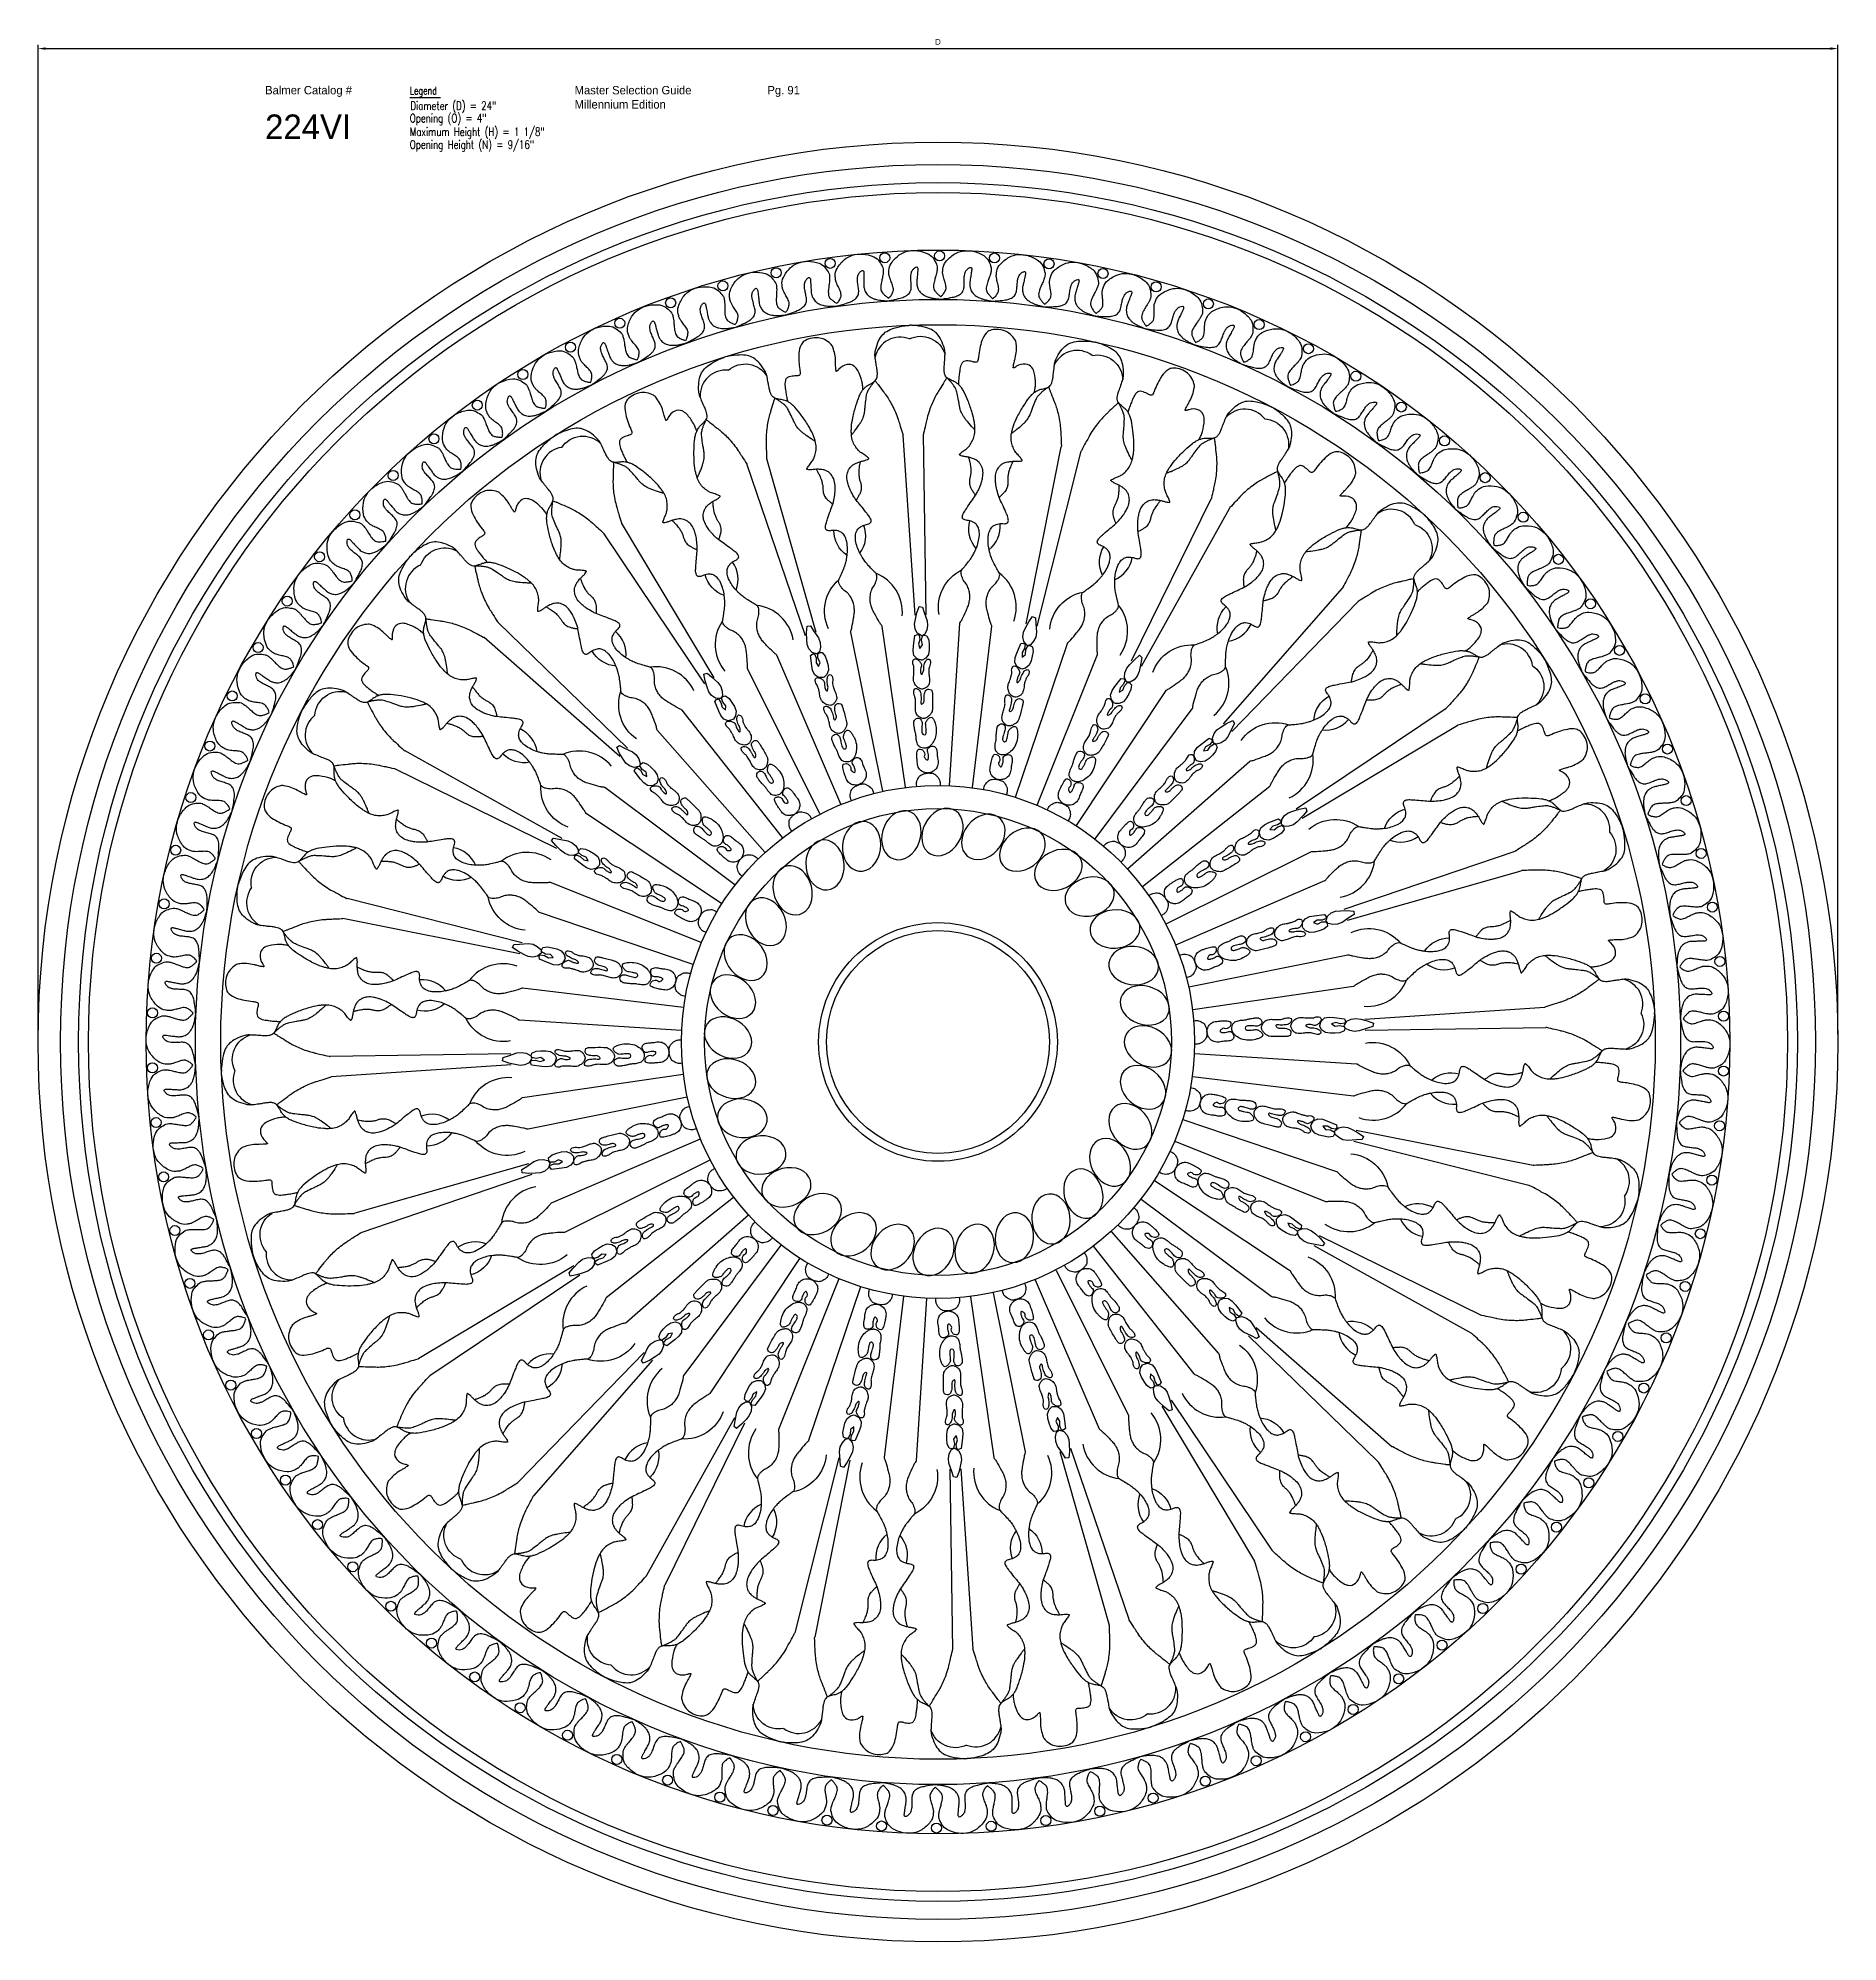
# Model space of a CAD drawing. Header units: millimetres. Extents: x 96 to 279, y 61 to 183.
# Drawn here: x 219.89 to 249.15, y 152.05 to 183 of the extents above; entities that cross this region are included whole.
import ezdxf

# ---------------------------------------------------------------- set-up
doc = ezdxf.new("R2010")
doc.units = ezdxf.units.MM
doc.layers.add('DIMENSIONS', color=4, linetype='Continuous')
doc.layers.add('PART', color=7, linetype='Continuous')
doc.styles.add('GENERLNARROW', font='ROMANS.shx', dxfattribs={"width": 0.75, "height": 0.068359})
doc.styles.add('ROMANS', font='TXT')
doc.styles.get("Standard").update_dxf_attribs({"font": 'arial.ttf'})
doc.dimstyles.new('BALMER1', dxfattribs={"dimscale": 0, "dimtxt": 0.09375, "dimasz": 0.125, "dimexe": 0.0625, "dimexo": 0.125, "dimgap": 0.0625, "dimtad": 1, "dimdec": 4, "dimlfac": -1, "dimzin": 3, "dimdsep": 46, "dimlunit": 4, "dimtxsty": 'Standard', "dimcen": 0.0625, "dimdle": 0.0625, "dimclrd": 256, "dimclre": 256, "dimclrt": 256, "dimadec": 0, "dimazin": 0, "dimtfac": 0.75, "dimtdec": 4, "dimtix": 1, "dimtmove": 2, "dimatfit": 3, "dimfxl": 1, "dimtolj": 1, "dimtzin": 3, "dimarcsym": 0})

msp = doc.modelspace()

# ---------------------------------------------------------------- blocks, each defined once
blk = doc.blocks.new('BALMERLEGEND')
at = {"layer": 'DIMENSIONS', "color": 7}
blk.add_line((2.375, 1.034), (2.876, 1.034), dxfattribs=at)
at = {"layer": 'DIMENSIONS', "color": 7, "style": 'ROMANS'}
for s, p in [('Balmer Catalog #', (0.023, 1.086)), ('Master Selection Guide', (5.055, 1.086)), ('Millennium Edition', (5.055, 0.855))]:
    blk.add_text(s, height=0.1367, dxfattribs=at).set_placement(p)
at = {"layer": 'DIMENSIONS', "color": 7, "style": 'GENERLNARROW', "width": 0.75}
blk.add_text('Legend', height=0.125, dxfattribs=at).set_placement((2.375, 1.085))
for tag, p in [('DIMENSION1', (2.386, 0.833)), ('DIMENSION2', (2.375, 0.63)), ('DIMENSION3', (2.375, 0.41)), ('EXTRA', (2.375, 0.202)), ('EXTRA', (2.375, -0.006))]:
    blk.add_attdef(tag, p, '', height=0.137, dxfattribs=at)
at = {"layer": 'DIMENSIONS', "color": 7, "style": 'ROMANS'}
for tag, p, height in [('PAGE#', (8.19, 1.086), 0.137), ('CATALOG#', (0.023, 0.359), 0.4)]:
    blk.add_attdef(tag, p, '', height=height, dxfattribs=at)
blk = doc.blocks.new('*D152')
at = {"layer": 'Defpoints', "color": 0, "transparency": 16777216}
for p in [(249.153, 182.832), (219.89, 166.681), (249.153, 166.681)]:
    blk.add_point(p, dxfattribs=at)
at = {"layer": 'DIMENSIONS', "lineweight": -2, "transparency": 16777216}
for p, q in [((219.89, 166.806), (219.89, 182.895)), ((220.015, 182.832), (249.028, 182.832)), ((249.153, 166.806), (249.153, 182.895))]:
    blk.add_line(p, q, dxfattribs=at)
at = {"layer": 'DIMENSIONS', "transparency": 16777216}
for points in [[(220.015, 182.853), (220.015, 182.812), (219.89, 182.832)], [(249.028, 182.853), (249.028, 182.812), (249.153, 182.832)]]:
    blk.add_solid(points, dxfattribs=at)
at = {"layer": 'DIMENSIONS', "transparency": 16777216, "insert": (234.521, 182.942), "char_height": 0.0938, "attachment_point": 5}
blk.add_mtext('\\A1;D', dxfattribs=at)
blk = doc.blocks.new('BALMERREPEAT243VIA')
at = {"layer": 'PART'}
for points in [[(-11.929, 2.15, 0.042961), (-11.953, 2.188, 0.05692), (-11.976, 2.212, 0.028425), (-12.022, 2.248, 0.085914), (-12.039, 2.255, 0.048136), (-12.075, 2.261, 0.041697), (-12.117, 2.26, 0.011808), (-12.157, 2.255, -0.0124), (-12.194, 2.25, -0.011269), (-12.236, 2.246, -0.009043), (-12.288, 2.244, -0.061789), (-12.302, 2.245, -0.013702), (-12.364, 2.261, -0.139447), (-12.467, 2.325, -0.088085), (-12.568, 2.485, -0.102219), (-12.595, 2.628, -0.089871), (-12.562, 2.79, -0.089071), (-12.462, 2.953, -0.141257), (-12.358, 3.017, -0.047305), (-12.252, 3.037, -0.11059), (-12.206, 3.031, -0.00979), (-12.151, 3.009, -0.030078), (-12.134, 3.001, -0.001646), (-12.095, 2.979, 0.002199), (-12.066, 2.962, 0.001447), (-12.034, 2.945, 0.001249), (-11.997, 2.925, 0.0342), (-11.978, 2.916, 0.018148), (-11.939, 2.902, 0.076668), (-11.898, 2.897, 0.087025), (-11.862, 2.904, 0.037008), (-11.841, 2.914, 0.015841), (-11.794, 2.942, 0.023995), (-11.775, 2.955, 0.016656), (-11.75, 2.976)], [(-11.889, 2.126, 0.00619), (-11.884, 2.179, 0.013212), (-11.883, 2.204, 0.006583), (-11.883, 2.331, 0.018727), (-11.885, 2.376, 0.038521), (-11.891, 2.409, 0.028779), (-11.904, 2.451, 0.062616), (-11.923, 2.489, 0.075982), (-11.948, 2.515, 0.053036), (-11.984, 2.537, 0.062586), (-12.017, 2.549, 0.000956), (-12.058, 2.557, 0.001104), (-12.094, 2.564, 0.001569), (-12.132, 2.571, -0.001569), (-12.171, 2.578, -0.044072), (-12.198, 2.586, -0.02448), (-12.243, 2.606, -0.085041), (-12.269, 2.625, -0.05869), (-12.297, 2.662, -0.106776), (-12.311, 2.706, -0.342525), (-12.303, 2.72, -0.075955), (-12.287, 2.723, -0.088782), (-12.272, 2.721, -0.00321), (-12.248, 2.714, -0.001574), (-12.198, 2.697, -0.004797), (-12.122, 2.671, 0.006428), (-12.065, 2.652, 0.062023), (-12.027, 2.645, 0.044413), (-11.972, 2.646, 0.048746), (-11.933, 2.654, 0.051053), (-11.898, 2.669, 0.036135), (-11.862, 2.693, 0.043589), (-11.836, 2.717, 0.021703), (-11.807, 2.752, 0.031448), (-11.789, 2.778, 0.011367), (-11.765, 2.822, 0.020184), (-11.752, 2.848, 0.003208), (-11.744, 2.868, 0.001246), (-11.723, 2.92, 0.005528), (-11.72, 2.928, 0.001985), (-11.711, 2.95)]]:
    blk.add_lwpolyline(points, format="xyb", dxfattribs=at)
blk.add_circle((-12.581, 2.245), 0.0815, dxfattribs=at)
blk = doc.blocks.new('BALMERREPEAT243VIB')
at = {"layer": 'PART'}
for p, q in [((-6.799, 1.435), (-9.678, 2.005)), ((-4.138, 0.563), (-6.758, 0.873))]:
    blk.add_line(p, q, dxfattribs=at)
for points in [[(-6.758, 0.873, 0.149896), (-6.776, 0.87, -0.044999), (-6.833, 0.848, -0.007403), (-6.977, 0.81, -0.013188), (-7.06, 0.791, -0.047127), (-7.132, 0.784, -0.041293), (-7.215, 0.79, -0.055947), (-7.284, 0.81, -0.047701), (-7.359, 0.848, -0.071959), (-7.428, 0.908, 0.076815), (-7.493, 0.964, 0.021659), (-7.533, 0.987, 0.039458), (-7.557, 0.997, 0.073221), (-7.597, 1.003, 0.122724), (-7.621, 0.998, 0.017109), (-7.654, 0.979, -0.01161), (-7.703, 0.952, -0.001658), (-7.795, 0.903, -0.006623), (-7.818, 0.891, -0.026163), (-7.856, 0.875, -0.013921), (-7.931, 0.849, -0.012952), (-7.954, 0.843, -0.005585), (-8.007, 0.83, -0.041698), (-8.111, 0.815, -0.039238), (-8.224, 0.817, -0.033241), (-8.257, 0.823, -0.024683), (-8.3, 0.835, -0.090943), (-8.368, 0.874, -0.115287), (-8.405, 0.923, -0.041353), (-8.42, 0.965, -0.038992), (-8.428, 1.011, -0.055453), (-8.428, 1.056, 0.071097), (-8.428, 1.092, 0.06527), (-8.436, 1.12, 0.109491), (-8.447, 1.134, 0.092541), (-8.459, 1.141, 0.08118), (-8.476, 1.144, 0.0552), (-8.512, 1.141, 0.047261), (-8.552, 1.129, 0.002171), (-8.584, 1.115, 0.001733), (-8.624, 1.098, 0.009082), (-8.747, 1.043, -0.010472), (-8.855, 0.995, -0.031411), (-8.918, 0.973, -0.017767), (-9.032, 0.945, -0.028173), (-9.08, 0.938, -0.017622), (-9.156, 0.934, -0.070429), (-9.261, 0.947, -0.090495), (-9.335, 0.982, -0.036644), (-9.37, 1.012, -0.053403), (-9.391, 1.036, -0.033093), (-9.414, 1.077, -0.048479), (-9.425, 1.106, -0.028367), (-9.434, 1.15, -0.019986), (-9.441, 1.214, -0.031311), (-9.441, 1.269, 0.03119), (-9.442, 1.323, 0.044197), (-9.448, 1.362, 0.214933), (-9.453, 1.368, 0.268163), (-9.462, 1.368, 0.033722), (-9.514, 1.329, 0.02078), (-9.544, 1.302, -0.022394), (-9.572, 1.276, -0.055071), (-9.629, 1.238, -0.043968), (-9.71, 1.205, -0.062081), (-9.8, 1.189, -0.058869), (-9.896, 1.195, -0.019259), (-9.958, 1.209, -0.019708), (-10.017, 1.227, -0.031619), (-10.162, 1.289, -0.024855), (-10.337, 1.388, -0.018036), (-10.475, 1.482, -0.044857), (-10.525, 1.527, -0.012474), (-10.545, 1.549, -0.017973), (-10.559, 1.566, -0.036571), (-10.589, 1.614, -0.044094), (-10.607, 1.658, -0.023541), (-10.616, 1.691, 0.017713), (-10.627, 1.734, 0.014532), (-10.638, 1.768, 0.017469), (-10.649, 1.795, 0.119766), (-10.673, 1.826, 0.090701), (-10.719, 1.851, 0.02014), (-10.765, 1.864, 0.032049), (-10.794, 1.869, 0.003041), (-10.828, 1.873, -0.002311), (-10.872, 1.877, -0.00478), (-10.927, 1.883, -0.002642), (-11.027, 1.896, -0.079697), (-11.106, 1.92, -0.043415), (-11.236, 1.998, -0.07614), (-11.328, 2.089, -0.09324), (-11.375, 2.184, -0.055891), (-11.394, 2.309, -0.038375), (-11.388, 2.492, -0.014666), (-11.385, 2.518, -0.009349), (-11.377, 2.557)], [(-10.649, 1.795, -0.001688), (-10.596, 1.818, -0.004983), (-10.577, 1.826, -0.001093), (-10.439, 1.88, -0.003012), (-10.388, 1.9, -0.018115), (-10.298, 1.931, -0.016218), (-10.194, 1.958, -0.020446), (-10.073, 1.981, -0.019899), (-9.947, 1.994, -0.001741), (-9.924, 1.995, -0.000422), (-9.832, 2, -0.006517), (-9.694, 2.006, -0.056316), (-9.678, 2.005)], [(-9.896, 1.195, 0.005582), (-9.927, 1.238, 0.011781), (-9.942, 1.258, 0.007189), (-10.024, 1.358, 0.016104), (-10.063, 1.401, 0.048294), (-10.134, 1.462, 0.057494), (-10.203, 1.499, 0.009118), (-10.255, 1.519, -0.007307), (-10.32, 1.543, -0.004498), (-10.428, 1.587, -0.013041), (-10.464, 1.603, -0.056448), (-10.503, 1.627, -0.040486), (-10.55, 1.671, -0.00739), (-10.586, 1.711, -0.016505), (-10.601, 1.73, -0.001057), (-10.631, 1.77, -0.00189), (-10.647, 1.792, -0.001158), (-10.648, 1.793, -0.000126), (-10.649, 1.795)], [(-9.436, 1.216, 0.009074), (-9.39, 1.194, 0.016369), (-9.365, 1.183, 0.003587), (-9.294, 1.157, 0.015293), (-9.277, 1.151, 0.030701), (-9.243, 1.144, 0.017695), (-9.184, 1.136, 0.045506), (-9.129, 1.136, -0.046583), (-9.075, 1.136, -0.026444), (-9.04, 1.131, -0.033338), (-9.014, 1.123, -0.046625), (-8.979, 1.107, -0.045693), (-8.946, 1.085, -0.0104), (-8.928, 1.069, -0.004615), (-8.889, 1.032, -0.013325), (-8.877, 1.019, -0.007012), (-8.855, 0.995)]]:
    blk.add_lwpolyline(points, format="xyb", dxfattribs=at)
for centre, radius, start, end in [((-10.829, 2.263), 0.414, 143.5448, 242.9821), ((-7.076, 0.593), 0.679, 69.843, 143.43), ((-8.384, 0.527), 0.486, 38.3761, 95.2037)]:
    blk.add_arc(centre, radius, start, end, dxfattribs=at)
blk = doc.blocks.new('BALMERREPEAT243VIC')
at = {"layer": 'PART'}
for points in [[(-10.559, 1.566, 0.028651), (-10.629, 1.579, 0.02945), (-10.698, 1.584, 0.05526), (-10.881, 1.566, 0.111126), (-10.965, 1.527, 0.213699), (-11.022, 1.423, 0.164694), (-10.985, 1.277, 0.023089), (-10.972, 1.259, -0.05531), (-10.967, 1.251, -0.049224), (-10.959, 1.23, -0.247914), (-10.96, 1.225, -0.245974), (-10.967, 1.223, -0.026176), (-11.029, 1.233, -0.011675), (-11.068, 1.243, 0.00864), (-11.12, 1.256, 0.040975), (-11.235, 1.274, 0.04079), (-11.352, 1.272, 0.116786), (-11.419, 1.249, 0.071362), (-11.508, 1.174, 0.095706), (-11.563, 1.081, 0.082917), (-11.585, 0.958, 0.08583), (-11.568, 0.846, 0.131032), (-11.526, 0.784, 0.10156), (-11.403, 0.714, 0.053196), (-11.141, 0.658, 0.011966), (-11.107, 0.655, -0.031912), (-11.094, 0.654, -0.087636), (-11.066, 0.643, -0.160337), (-11.055, 0.631, -0.097515), (-11.051, 0.614, -0.056851), (-11.054, 0.585, -0.018233), (-11.057, 0.573, 0.01102), (-11.062, 0.555, 0.060083), (-11.073, 0.466, 0.114167), (-11.063, 0.42, 0.162841), (-11.029, 0.386, 0.08075), (-10.94, 0.357, 0.006532), (-10.877, 0.348, 0.005393), (-10.801, 0.339, 0.012624), (-10.757, 0.336, 0.008001), (-10.688, 0.334)], [(-4.104, 0.744, -0.057695), (-4.149, 0.75, -0.077312), (-4.18, 0.763, -0.09258), (-4.246, 0.823, -0.134692), (-4.269, 0.881, -0.03574), (-4.271, 0.933, -0.043373), (-4.266, 0.976, -0.025706), (-4.259, 1.002, -0.021263), (-4.248, 1.034, -0.134884), (-4.213, 1.079, -0.081147), (-4.13, 1.122, -0.105291), (-4.082, 1.127, -0.078886), (-4.02, 1.111)]]:
    blk.add_lwpolyline(points, format="xyb", dxfattribs=at)
for points in [[(-6.452, 1.446), (-6.509, 1.396), (-6.586, 1.38), (-6.662, 1.391), (-6.734, 1.423), (-6.829, 1.475), (-6.92, 1.537), (-6.895, 1.585), (-6.802, 1.591), (-6.662, 1.6), (-6.584, 1.59), (-6.515, 1.555), (-6.459, 1.502), (-6.448, 1.457)], [(-6.065, 1.348), (-6.104, 1.283), (-6.173, 1.249), (-6.25, 1.255), (-6.324, 1.281), (-6.48, 1.348), (-6.485, 1.393), (-6.469, 1.419), (-6.398, 1.407), (-6.33, 1.368), (-6.256, 1.371), (-6.302, 1.425), (-6.38, 1.43), (-6.444, 1.464), (-6.446, 1.495), (-6.424, 1.535), (-6.349, 1.547), (-6.272, 1.533), (-6.196, 1.514), (-6.125, 1.481), (-6.077, 1.421), (-6.064, 1.361)]]:
    blk.add_lwpolyline(points, close=True, dxfattribs=at)
for points in [[(-5.612, 1.229, -0.092451), (-5.627, 1.202, -0.058747), (-5.661, 1.17, -0.060345), (-5.696, 1.15, -0.063819), (-5.733, 1.14, -0.043974), (-5.78, 1.137, -0.066667), (-5.81, 1.142, -0.027087), (-5.844, 1.155, 0.023539), (-5.883, 1.17, 0.011871), (-5.931, 1.184, 0.009991), (-5.988, 1.198, 0.09952), (-6.025, 1.199, -0.088182), (-6.067, 1.2, -0.141136), (-6.099, 1.216, -0.168394), (-6.113, 1.242, -0.195613), (-6.107, 1.269, -0.099951), (-6.069, 1.305, -0.065714), (-6.022, 1.326, -0.127981), (-5.996, 1.327, -0.100807), (-5.965, 1.314, 0.078791), (-5.926, 1.295, 0.035298), (-5.864, 1.28, 0.157592), (-5.85, 1.283, 0.467897), (-5.846, 1.298, 0.105513), (-5.889, 1.335, 0.068067), (-5.921, 1.347, -0.053122), (-5.963, 1.362, -0.031397), (-5.999, 1.382, -0.036536), (-6.028, 1.403, -0.173972), (-6.054, 1.451, -0.334729), (-6.04, 1.478, -0.143171), (-6.012, 1.483, -0.085052), (-5.966, 1.469, -0.057747), (-5.928, 1.444, 0.081635), (-5.9, 1.428, 0.019196), (-5.857, 1.413, 0.025729), (-5.825, 1.405, 0.030885), (-5.791, 1.401, -0.024617), (-5.747, 1.396, -0.033373), (-5.709, 1.387, -0.03456), (-5.673, 1.374, -0.103867), (-5.647, 1.354, -0.074401), (-5.622, 1.316, -0.061611), (-5.608, 1.27, -0.101644), (-5.609, 1.24, -0.012311), (-5.61, 1.234, -0.013556)], [(-5.141, 1.137, -0.105763), (-5.152, 1.111, -0.061654), (-5.184, 1.074, -0.072552), (-5.22, 1.05, -0.087762), (-5.254, 1.041, -0.042266), (-5.296, 1.041, -0.050665), (-5.331, 1.047, -0.027064), (-5.37, 1.061, 0.030689), (-5.405, 1.072, 0.014742), (-5.446, 1.083, 0.017911), (-5.481, 1.089, 0.062135), (-5.51, 1.089, -0.035765), (-5.559, 1.087, -0.055558), (-5.602, 1.093, -0.07403), (-5.632, 1.106, -0.319092), (-5.645, 1.136, -0.200979), (-5.616, 1.177, -0.081102), (-5.577, 1.194, -0.101088), (-5.542, 1.195, -0.009777), (-5.509, 1.189, -0.007514), (-5.466, 1.18, -0.034607), (-5.422, 1.166, 0.048547), (-5.391, 1.157, 0.569346), (-5.375, 1.176, 0.200565), (-5.411, 1.218, 0.084654), (-5.442, 1.227, -0.060231), (-5.486, 1.237, -0.021286), (-5.528, 1.255, -0.031038), (-5.555, 1.27, -0.173459), (-5.579, 1.301, -0.160644), (-5.579, 1.343, -0.145486), (-5.556, 1.377, -0.20489), (-5.527, 1.384, -0.016943), (-5.506, 1.381, -0.006478), (-5.451, 1.369, -0.012245), (-5.271, 1.322, -0.048569), (-5.227, 1.305, -0.078771), (-5.202, 1.286, -0.052647), (-5.172, 1.25, -0.039207), (-5.148, 1.204, -0.07717), (-5.141, 1.179, -0.016423), (-5.139, 1.157, -0.035152), (-5.139, 1.147, -0.0135), (-5.14, 1.145, -0.005177)], [(-4.667, 1.04, -0.099462), (-4.674, 1.01, -0.064103), (-4.699, 0.97, -0.085099), (-4.733, 0.941, -0.115286), (-4.764, 0.93, -0.027192), (-4.804, 0.929, -0.027999), (-4.842, 0.932, -0.016415), (-4.891, 0.941, 0.028065), (-4.919, 0.945, 0.016309), (-4.943, 0.946, -0.007108), (-4.997, 0.948, -0.019667), (-5.064, 0.954, -0.023413), (-5.12, 0.964, -0.159564), (-5.15, 0.982, -0.126279), (-5.17, 1.021, -0.158963), (-5.165, 1.061, -0.191041), (-5.141, 1.085, -0.084519), (-5.103, 1.094, -0.084157), (-5.064, 1.089, -0.031487), (-5.03, 1.077, 0.027616), (-4.991, 1.063, 0.032105), (-4.945, 1.052, 0.051665), (-4.916, 1.051, 0.325372), (-4.882, 1.077, 0.383842), (-4.899, 1.112, 0.027908), (-4.925, 1.12, 0.015186), (-4.974, 1.132, 0.018255), (-5.019, 1.139, -0.026293), (-5.051, 1.145, -0.113563), (-5.075, 1.157, -0.058828), (-5.11, 1.194, -0.120139), (-5.131, 1.242, -0.249354), (-5.123, 1.268, -0.104474), (-5.099, 1.282, -0.058274), (-5.052, 1.293, -0.022744), (-5.021, 1.295, -0.015051), (-4.974, 1.295, -0.081058), (-4.856, 1.271, -0.086355), (-4.759, 1.214, -0.065962), (-4.694, 1.143, -0.105693), (-4.671, 1.087, -0.006027), (-4.667, 1.062, -0.027802), (-4.666, 1.057, -0.013959), (-4.666, 1.051, -0.00616)], [(-4.266, 0.976, -0.069779), (-4.275, 0.951, -0.036052), (-4.301, 0.907, -0.136348), (-4.361, 0.858, -0.132407), (-4.439, 0.846, -0.007776), (-4.489, 0.853, -0.014451), (-4.516, 0.858, -0.004394), (-4.547, 0.864, -0.003042), (-4.592, 0.875, -0.037361), (-4.632, 0.887, -0.04354), (-4.664, 0.904, -0.258308), (-4.678, 0.929, -0.162037), (-4.664, 0.972, -0.119398), (-4.64, 0.992, -0.086687), (-4.597, 1.005, -0.194451), (-4.557, 0.993, 0.231483), (-4.522, 0.986, 0.145334), (-4.478, 1.012, 0.426886), (-4.479, 1.032, 0.090425), (-4.498, 1.043, 0.03576), (-4.549, 1.057, 0.070721), (-4.592, 1.059, -0.091207), (-4.626, 1.062, -0.167271), (-4.651, 1.08, -0.110642), (-4.67, 1.123, -0.130086), (-4.667, 1.17, -0.194644), (-4.646, 1.194, -0.075416), (-4.608, 1.207, -0.082535), (-4.572, 1.207, -0.014197), (-4.532, 1.2, 0.01536), (-4.495, 1.193, 0.017683), (-4.461, 1.189, -0.013893), (-4.417, 1.185, -0.106258), (-4.339, 1.157, -0.124339), (-4.29, 1.106, -0.045991), (-4.271, 1.063, -0.069398), (-4.265, 1.032, -0.012368), (-4.264, 0.997, -0.039882), (-4.264, 0.986, -0.007585), (-4.265, 0.983, -0.002654)]]:
    blk.add_lwpolyline(points, format="xyb", close=True, dxfattribs=at)
at = {"layer": 'PART', "xscale": -1, "rotation": 154.6584510174953}
blk.add_blockref('BALMERREPEAT243VIB', (0, 0), dxfattribs=at)
at = {"layer": 'PART'}
blk.add_blockref('BALMERREPEAT243VIB', (0, 0), dxfattribs=at)

# ---------------------------------------------------------------- dimensions: what is measured, and where the dimension line sits
at = {"layer": 'DIMENSIONS'}
dim = msp.add_linear_dim(base=(249.15277, 182.83237), p1=(219.88989, 166.68139), p2=(249.15277, 166.68139), text='D', dimstyle='BALMER1', override={"dimscale": 1}, dxfattribs=at)
dim.commit()
dim.dimension.update_dxf_attribs({"geometry": '*D152', "text_midpoint": (234.52133, 182.94175)})

# ---------------------------------------------------------------- linework, layer by layer
at = {"flags": 128}
for points in [[(233.23567, 169.45904), (233.29514, 169.45971), (233.35411, 169.47495), (233.41046, 169.50421), (233.46213, 169.54644), (233.50727, 169.60011), (233.54425, 169.66328), (233.57172, 169.73366), (233.58869, 169.80872), (233.59456, 169.88573), (233.5891, 169.96192), (233.57252, 170.03453), (233.54542, 170.10094), (233.50877, 170.15875), (233.46389, 170.20586), (233.41242, 170.24058), (233.35622, 170.26165), (233.2973, 170.26831), (233.23781, 170.26032), (233.17989, 170.23796), (233.12563, 170.20205), (233.077, 170.15388), (233.03576, 170.0952), (233.00339, 170.02812), (232.98107, 169.95507), (232.9696, 169.87869), (232.96939, 169.80174), (232.98046, 169.727), (233.0024, 169.65718), (233.03442, 169.59479), (233.07537, 169.54209), (233.12376, 169.50099), (233.17784, 169.47296)], [(233.80226, 169.65649), (233.86072, 169.64554), (233.92154, 169.64898), (233.98251, 169.6667), (234.04143, 169.69803), (234.09617, 169.74186), (234.14476, 169.7966), (234.18543, 169.86028), (234.21672, 169.93058), (234.2375, 170.00497), (234.24701, 170.08076), (234.24492, 170.15521), (234.23129, 170.22563), (234.20662, 170.28947), (234.1718, 170.34443), (234.1281, 170.38853), (234.07708, 170.42016), (234.02059, 170.43818), (233.96068, 170.44195), (233.89951, 170.43133), (233.8393, 170.40669), (233.78221, 170.36893), (233.73031, 170.31942), (233.68547, 170.25995), (233.64933, 170.19266), (233.62317, 170.11999), (233.60796, 170.04455), (233.60423, 169.96909), (233.61213, 169.89633), (233.63137, 169.82889), (233.66125, 169.76921), (233.70069, 169.71946), (233.74827, 169.68143)], [(234.39649, 169.7396), (234.45169, 169.71746), (234.51201, 169.70898), (234.57526, 169.71445), (234.63917, 169.73369), (234.70141, 169.766), (234.75974, 169.81021), (234.81206, 169.86472), (234.85646, 169.92757), (234.89135, 169.99648), (234.91547, 170.06895), (234.92794, 170.14238), (234.92831, 170.21411), (234.91657, 170.28154), (234.89314, 170.34224), (234.85888, 170.39401), (234.81501, 170.43499), (234.76313, 170.46369), (234.7051, 170.47907), (234.64304, 170.48058), (234.57917, 170.46817), (234.51581, 170.44228), (234.45525, 170.40384), (234.39967, 170.35426), (234.3511, 170.29531), (234.31127, 170.22914), (234.28163, 170.15812), (234.26325, 170.08484), (234.2568, 170.01193), (234.26251, 169.94203), (234.28018, 169.87768), (234.30915, 169.82118), (234.3484, 169.7746)], [(234.99552, 169.7052), (235.04534, 169.67271), (235.10284, 169.65262), (235.16595, 169.64565), (235.23238, 169.65206), (235.29973, 169.6716), (235.36556, 169.70358), (235.42751, 169.74684), (235.48332, 169.79982), (235.53098, 169.86059), (235.56877, 169.92697), (235.59533, 169.99656), (235.60969, 170.06683), (235.61133, 170.13526), (235.60019, 170.19936), (235.57669, 170.25682), (235.54166, 170.30557), (235.49637, 170.34384), (235.44246, 170.37025), (235.38188, 170.38384), (235.31682, 170.38412), (235.24963, 170.37109), (235.18273, 170.34521), (235.11855, 170.30742), (235.05941, 170.25908), (235.00743, 170.20195), (234.96451, 170.13808), (234.93219, 170.06979), (234.91164, 169.99954), (234.90361, 169.92987), (234.90837, 169.86331), (234.92577, 169.80225), (234.95517, 169.7489)], [(232.71848, 169.15484), (232.77668, 169.1671), (232.83155, 169.19356), (232.8811, 169.23325), (232.92354, 169.28475), (232.95734, 169.3462), (232.98128, 169.41536), (232.99449, 169.48975), (232.9965, 169.56668), (232.98723, 169.64336), (232.96701, 169.71702), (232.93659, 169.785), (232.89705, 169.84484), (232.84982, 169.89439), (232.79662, 169.93184), (232.73937, 169.95585), (232.68013, 169.96555), (232.62105, 169.96059), (232.56426, 169.94115), (232.51181, 169.90792), (232.4656, 169.86211), (232.42731, 169.80539), (232.3983, 169.73978), (232.37964, 169.66768), (232.372, 169.59168), (232.37565, 169.51453), (232.39046, 169.43902), (232.4159, 169.36787), (232.45104, 169.30367), (232.49462, 169.24873), (232.54506, 169.20503), (232.60054, 169.17415), (232.65905, 169.15722)], [(235.57632, 169.55459), (235.61885, 169.51301), (235.67133, 169.48208), (235.73186, 169.46294), (235.79826, 169.45626), (235.86813, 169.46229), (235.93894, 169.48081), (236.00813, 169.51115), (236.07321, 169.55222), (236.13181, 169.60253), (236.18183, 169.66026), (236.22145, 169.72333), (236.24924, 169.78945), (236.2642, 169.85625), (236.26579, 169.92129), (236.25394, 169.98223), (236.2291, 170.03688), (236.19214, 170.08325), (236.14442, 170.11966), (236.08766, 170.14481), (236.0239, 170.15778), (235.95546, 170.15811), (235.8848, 170.14578), (235.81448, 170.12123), (235.74704, 170.08536), (235.68492, 170.03947), (235.63036, 169.9852), (235.58534, 169.92453), (235.55148, 169.85964), (235.53001, 169.79288), (235.5217, 169.72666), (235.52685, 169.66338), (235.54528, 169.60532)], [(236.11658, 169.29356), (236.15018, 169.24448), (236.19562, 169.20392), (236.25125, 169.17333), (236.31508, 169.15382), (236.38478, 169.14611), (236.45784, 169.15046), (236.53162, 169.16672), (236.60346, 169.1943), (236.67075, 169.23221), (236.73107, 169.27908), (236.78223, 169.3332), (236.82239, 169.39264), (236.85009, 169.45522), (236.86434, 169.51871), (236.86461, 169.58079), (236.8509, 169.63923), (236.82371, 169.69192), (236.78401, 169.73695), (236.73324, 169.77269), (236.67324, 169.79785), (236.60618, 169.81152), (236.53447, 169.81321), (236.46071, 169.80286), (236.38757, 169.78083), (236.31769, 169.74794), (236.25359, 169.70536), (236.1976, 169.65463), (236.15173, 169.5976), (236.11765, 169.53631), (236.09658, 169.47298), (236.08929, 169.40991), (236.09604, 169.34938)], [(232.27057, 168.7556), (232.32526, 168.77898), (232.37391, 168.81563), (232.41477, 168.86423), (232.44635, 168.92302), (232.46752, 168.98988), (232.4775, 169.06238), (232.47595, 169.13792), (232.46291, 169.21376), (232.43886, 169.28715), (232.40466, 169.35546), (232.36155, 169.41619), (232.3111, 169.46718), (232.25512, 169.50656), (232.19563, 169.53291), (232.13479, 169.54529), (232.0748, 169.54325), (232.01782, 169.52686), (231.96591, 169.4967), (231.92096, 169.45388), (231.88458, 169.39995), (231.85808, 169.33684), (231.84243, 169.26684), (231.8382, 169.19248), (231.84553, 169.11644), (231.86416, 169.04149), (231.89342, 168.97032), (231.93224, 168.9055), (231.97924, 168.84939), (232.0327, 168.804), (232.09069, 168.77098), (232.15113, 168.75153), (232.21182, 168.74634)], [(236.59554, 168.93215), (236.61891, 168.87746), (236.65557, 168.82881), (236.70417, 168.78795), (236.76296, 168.75637), (236.82981, 168.73521), (236.90232, 168.72522), (236.97786, 168.72678), (237.0537, 168.73981), (237.12709, 168.76387), (237.19539, 168.79806), (237.25613, 168.84117), (237.30712, 168.89162), (237.3465, 168.94761), (237.37285, 169.00709), (237.38523, 169.06793), (237.38319, 169.12792), (237.36679, 169.1849), (237.33664, 169.23681), (237.29382, 169.28177), (237.23988, 169.31815), (237.17677, 169.34464), (237.10677, 169.36029), (237.03241, 169.36452), (236.95638, 169.35719), (236.88143, 169.33856), (236.81026, 169.30931), (236.74544, 169.27048), (236.68933, 169.22349), (236.64394, 169.17003), (236.61092, 169.11203), (236.59147, 169.05159), (236.58628, 168.9909)], [(231.90916, 168.27664), (231.95824, 168.31024), (231.99881, 168.35568), (232.0294, 168.41131), (232.0489, 168.47514), (232.05662, 168.54484), (232.05227, 168.6179), (232.036, 168.69169), (232.00842, 168.76352), (231.97051, 168.83081), (231.92365, 168.89113), (231.86952, 168.94229), (231.81009, 168.98245), (231.7475, 169.01016), (231.68402, 169.0244), (231.62193, 169.02467), (231.56349, 169.01096), (231.5108, 168.98377), (231.46578, 168.94407), (231.43004, 168.8933), (231.40488, 168.8333), (231.3912, 168.76624), (231.38951, 168.69453), (231.39987, 168.62077), (231.42189, 168.54763), (231.45479, 168.47775), (231.49737, 168.41366), (231.54809, 168.35766), (231.60513, 168.31179), (231.66642, 168.27771), (231.72974, 168.25664), (231.79281, 168.24935), (231.85335, 168.2561)], [(236.99478, 168.48425), (237.00704, 168.42605), (237.0335, 168.37118), (237.07319, 168.32163), (237.12469, 168.27918), (237.18614, 168.24538), (237.2553, 168.22144), (237.32969, 168.20823), (237.40662, 168.20622), (237.48329, 168.21549), (237.55696, 168.23571), (237.62494, 168.26614), (237.68478, 168.30568), (237.73433, 168.3529), (237.77178, 168.4061), (237.79579, 168.46335), (237.80549, 168.52259), (237.80053, 168.58168), (237.78108, 168.63847), (237.74786, 168.69091), (237.70205, 168.73712), (237.64532, 168.77542), (237.57972, 168.80442), (237.50762, 168.82308), (237.43162, 168.83072), (237.35447, 168.82707), (237.27896, 168.81226), (237.20781, 168.78683), (237.14361, 168.75168), (237.08866, 168.70811), (237.04497, 168.65767), (237.01409, 168.60219), (236.99716, 168.54368)], [(231.64814, 167.73638), (231.68972, 167.77891), (231.72064, 167.83139), (231.73979, 167.89192), (231.74647, 167.95832), (231.74044, 168.02819), (231.72191, 168.099), (231.69157, 168.16819), (231.6505, 168.23327), (231.60019, 168.29187), (231.54246, 168.34189), (231.47939, 168.38151), (231.41327, 168.4093), (231.34648, 168.42426), (231.28144, 168.42585), (231.22049, 168.414), (231.16585, 168.38916), (231.11948, 168.35221), (231.08306, 168.30449), (231.05791, 168.24772), (231.04494, 168.18396), (231.04462, 168.11552), (231.05695, 168.04486), (231.08149, 167.97454), (231.11736, 167.9071), (231.16326, 167.84498), (231.21752, 167.79042), (231.2782, 167.7454), (231.34309, 167.71154), (231.40985, 167.69007), (231.47606, 167.68176), (231.53934, 167.68691), (231.5974, 167.70534)], [(237.29897, 167.96706), (237.29964, 167.90758), (237.31489, 167.84861), (237.34415, 167.79227), (237.38638, 167.74059), (237.44005, 167.69545), (237.50322, 167.65848), (237.5736, 167.63101), (237.64866, 167.61403), (237.72567, 167.60817), (237.80186, 167.61362), (237.87447, 167.6302), (237.94088, 167.65731), (237.99869, 167.69396), (238.0458, 167.73883), (238.08052, 167.7903), (238.10159, 167.84651), (238.10825, 167.90542), (238.10026, 167.96492), (238.0779, 168.02284), (238.04199, 168.07709), (237.99382, 168.12572), (237.93514, 168.16696), (237.86806, 168.19933), (237.79501, 168.22166), (237.71863, 168.23313), (237.64168, 168.23333), (237.56694, 168.22227), (237.49712, 168.20032), (237.43473, 168.1683), (237.38203, 168.12736), (237.34092, 168.07897), (237.3129, 168.02488)], [(231.49753, 167.15558), (231.53001, 167.2054), (231.5501, 167.2629), (231.55707, 167.32601), (231.55067, 167.39244), (231.53112, 167.45979), (231.49914, 167.52562), (231.45588, 167.58757), (231.40291, 167.64338), (231.34213, 167.69104), (231.27575, 167.72883), (231.20617, 167.75539), (231.13589, 167.76975), (231.06747, 167.77139), (231.00336, 167.76026), (230.9459, 167.73675), (230.89715, 167.70172), (230.85888, 167.65643), (230.83248, 167.60253), (230.81889, 167.54195), (230.8186, 167.47688), (230.83164, 167.40969), (230.85752, 167.34279), (230.89531, 167.27861), (230.94364, 167.21947), (231.00078, 167.1675), (231.06464, 167.12457), (231.13293, 167.09225), (231.20318, 167.0717), (231.27285, 167.06367), (231.33942, 167.06844), (231.40048, 167.08583), (231.45382, 167.11524)], [(237.49642, 167.40046), (237.48548, 167.342), (237.48892, 167.28119), (237.50663, 167.22022), (237.53797, 167.1613), (237.5818, 167.10655), (237.63654, 167.05797), (237.70021, 167.01729), (237.77051, 166.986), (237.8449, 166.96522), (237.92069, 166.95571), (237.99514, 166.95781), (238.06557, 166.97144), (238.12941, 166.9961), (238.18437, 167.03092), (238.22847, 167.07463), (238.2601, 167.12565), (238.27812, 167.18213), (238.28189, 167.24204), (238.27126, 167.30321), (238.24663, 167.36343), (238.20887, 167.42052), (238.15936, 167.47242), (238.09989, 167.51725), (238.0326, 167.5534), (237.95992, 167.57955), (237.88449, 167.59476), (237.80903, 167.59849), (237.73627, 167.59059), (237.66883, 167.57136), (237.60915, 167.54148), (237.5594, 167.50204), (237.52136, 167.45446)], [(231.46312, 166.55655), (231.48526, 166.61175), (231.49375, 166.67207), (231.48827, 166.73533), (231.46903, 166.79923), (231.43672, 166.86147), (231.39251, 166.9198), (231.338, 166.97212), (231.27515, 167.01652), (231.20625, 167.05141), (231.13377, 167.07553), (231.06034, 167.088), (230.98861, 167.08837), (230.92118, 167.07663), (230.86048, 167.0532), (230.80871, 167.01894), (230.76773, 166.97507), (230.73904, 166.92319), (230.72365, 166.86517), (230.72214, 166.8031), (230.73456, 166.73923), (230.76045, 166.67587), (230.79888, 166.61531), (230.84847, 166.55974), (230.90741, 166.51116), (230.97359, 166.47133), (231.0446, 166.44169), (231.11789, 166.42332), (231.19079, 166.41687), (231.26069, 166.42258), (231.32505, 166.44024), (231.38154, 166.46921), (231.42812, 166.50846)], [(237.57954, 166.80623), (237.5574, 166.75103), (237.54892, 166.69071), (237.55439, 166.62746), (237.57363, 166.56356), (237.60594, 166.50131), (237.65015, 166.44298), (237.70466, 166.39067), (237.76751, 166.34626), (237.83642, 166.31137), (237.90889, 166.28726), (237.98232, 166.27479), (238.05405, 166.27442), (238.12148, 166.28616), (238.18218, 166.30958), (238.23395, 166.34385), (238.27493, 166.38771), (238.30363, 166.4396), (238.31901, 166.49762), (238.32052, 166.55969), (238.30811, 166.62355), (238.28221, 166.68691), (238.24378, 166.74747), (238.1942, 166.80305), (238.13525, 166.85163), (238.06907, 166.89146), (237.99806, 166.92109), (237.92478, 166.93947), (237.85187, 166.94592), (237.78197, 166.94021), (237.71762, 166.92255), (237.66112, 166.89357), (237.61454, 166.85433)], [(231.54624, 165.96232), (231.55718, 166.02078), (231.55374, 166.0816), (231.53603, 166.14257), (231.50469, 166.20149), (231.46086, 166.25623), (231.40612, 166.30482), (231.34245, 166.34549), (231.27215, 166.37678), (231.19776, 166.39756), (231.12197, 166.40707), (231.04752, 166.40498), (230.9771, 166.39135), (230.91325, 166.36668), (230.85829, 166.33186), (230.8142, 166.28816), (230.78256, 166.23714), (230.76454, 166.18065), (230.76077, 166.12074), (230.7714, 166.05958), (230.79603, 165.99936), (230.83379, 165.94227), (230.8833, 165.89037), (230.94277, 165.84553), (231.01006, 165.80939), (231.08274, 165.78323), (231.15817, 165.76802), (231.23363, 165.7643), (231.3064, 165.77219), (231.37384, 165.79143), (231.43351, 165.82131), (231.48326, 165.86075), (231.5213, 165.90833)], [(237.54514, 166.20721), (237.51265, 166.15739), (237.49256, 166.09988), (237.48559, 166.03677), (237.49199, 165.97035), (237.51154, 165.903), (237.54352, 165.83716), (237.58678, 165.77522), (237.63975, 165.71941), (237.70053, 165.67174), (237.76691, 165.63395), (237.8365, 165.60739), (237.90677, 165.59304), (237.9752, 165.5914), (238.0393, 165.60253), (238.09676, 165.62604), (238.14551, 165.66107), (238.18378, 165.70635), (238.21019, 165.76026), (238.22378, 165.82084), (238.22406, 165.8859), (238.21103, 165.95309), (238.18515, 166.01999), (238.14736, 166.08417), (238.09902, 166.14332), (238.04189, 166.19529), (237.97802, 166.23821), (237.90973, 166.27053), (237.83948, 166.29108), (237.76981, 166.29912), (237.70325, 166.29435), (237.64219, 166.27695), (237.58884, 166.24755)], [(231.74369, 165.39573), (231.74302, 165.4552), (231.72777, 165.51417), (231.69851, 165.57052), (231.65628, 165.62219), (231.60261, 165.66733), (231.53944, 165.70431), (231.46906, 165.73178), (231.39401, 165.74875), (231.31699, 165.75462), (231.2408, 165.74916), (231.16819, 165.73258), (231.10178, 165.70548), (231.04398, 165.66883), (230.99686, 165.62396), (230.96214, 165.57249), (230.94107, 165.51628), (230.93441, 165.45736), (230.94241, 165.39787), (230.96476, 165.33995), (231.00067, 165.28569), (231.04884, 165.23706), (231.10752, 165.19582), (231.1746, 165.16345), (231.24765, 165.14113), (231.32403, 165.12966), (231.40098, 165.12945), (231.47572, 165.14052), (231.54555, 165.16246), (231.60794, 165.19448), (231.66064, 165.23543), (231.70174, 165.28382), (231.72976, 165.3379)], [(237.39452, 165.6264), (237.35294, 165.58388), (237.32202, 165.5314), (237.30288, 165.47086), (237.2962, 165.40446), (237.30223, 165.33459), (237.32075, 165.26378), (237.35109, 165.19459), (237.39216, 165.12952), (237.44247, 165.07091), (237.5002, 165.0209), (237.56327, 164.98128), (237.62939, 164.95348), (237.69618, 164.93852), (237.76123, 164.93694), (237.82217, 164.94878), (237.87682, 164.97363), (237.92319, 165.01058), (237.9596, 165.0583), (237.98475, 165.11506), (237.99772, 165.17882), (237.99805, 165.24726), (237.98572, 165.31792), (237.96117, 165.38824), (237.9253, 165.45568), (237.87941, 165.5178), (237.82514, 165.57236), (237.76447, 165.61738), (237.69958, 165.65124), (237.63282, 165.67271), (237.5666, 165.68102), (237.50332, 165.67587), (237.44526, 165.65744)], [(232.04788, 164.87854), (232.03562, 164.93674), (232.00916, 164.99161), (231.96947, 165.04116), (231.91797, 165.0836), (231.85653, 165.1174), (231.78736, 165.14134), (231.71297, 165.15456), (231.63605, 165.15656), (231.55937, 165.14729), (231.48571, 165.12708), (231.41773, 165.09665), (231.35788, 165.05711), (231.30834, 165.00988), (231.27088, 164.95668), (231.24687, 164.89943), (231.23717, 164.84019), (231.24213, 164.78111), (231.26158, 164.72432), (231.2948, 164.67187), (231.34061, 164.62566), (231.39734, 164.58737), (231.46294, 164.55836), (231.53504, 164.5397), (231.61105, 164.53206), (231.6882, 164.53571), (231.76371, 164.55052), (231.83485, 164.57596), (231.89905, 164.6111), (231.954, 164.65468), (231.9977, 164.70512), (232.02857, 164.7606), (232.0455, 164.81911)], [(237.1335, 165.08614), (237.08442, 165.05254), (237.04385, 165.00711), (237.01327, 164.95147), (236.99376, 164.88765), (236.98604, 164.81795), (236.9904, 164.74488), (237.00666, 164.6711), (237.03424, 164.59926), (237.07215, 164.53197), (237.11902, 164.47165), (237.17314, 164.42049), (237.23257, 164.38033), (237.29516, 164.35263), (237.35865, 164.33838), (237.42073, 164.33811), (237.47917, 164.35182), (237.53186, 164.37901), (237.57689, 164.41871), (237.61263, 164.46948), (237.63779, 164.52948), (237.65146, 164.59655), (237.65315, 164.66825), (237.6428, 164.74201), (237.62077, 164.81515), (237.58788, 164.88503), (237.5453, 164.94913), (237.49457, 165.00512), (237.43753, 165.05099), (237.37625, 165.08508), (237.31292, 165.10614), (237.24985, 165.11344), (237.18932, 165.10669)], [(232.44713, 164.43063), (232.42375, 164.48532), (232.3871, 164.53398), (232.3385, 164.57483), (232.27971, 164.60641), (232.21285, 164.62758), (232.14034, 164.63756), (232.0648, 164.63601), (231.98897, 164.62297), (231.91557, 164.59892), (231.84727, 164.56472), (231.78653, 164.52161), (231.73555, 164.47116), (231.69617, 164.41518), (231.66981, 164.35569), (231.65743, 164.29485), (231.65947, 164.23486), (231.67587, 164.17788), (231.70602, 164.12598), (231.74884, 164.08102), (231.80278, 164.04464), (231.86589, 164.01814), (231.93589, 164.0025), (232.01025, 163.99826), (232.08628, 164.00559), (232.16124, 164.02422), (232.23241, 164.05348), (232.29722, 164.09231), (232.35333, 164.1393), (232.39872, 164.19276), (232.43174, 164.25076), (232.4512, 164.31119), (232.45639, 164.37188)], [(236.77209, 164.60719), (236.7174, 164.58381), (236.66875, 164.54716), (236.62789, 164.49856), (236.59631, 164.43977), (236.57515, 164.37291), (236.56516, 164.3004), (236.56671, 164.22486), (236.57975, 164.14903), (236.60381, 164.07563), (236.638, 164.00733), (236.68111, 163.94659), (236.73156, 163.89561), (236.78755, 163.85623), (236.84703, 163.82987), (236.90787, 163.81749), (236.96786, 163.81954), (237.02484, 163.83593), (237.07675, 163.86608), (237.1217, 163.9089), (237.15809, 163.96284), (237.18458, 164.02595), (237.20023, 164.09595), (237.20446, 164.17031), (237.19713, 164.24634), (237.1785, 164.3213), (237.14924, 164.39247), (237.11042, 164.45728), (237.06342, 164.5134), (237.00996, 164.55878), (236.95197, 164.5918), (236.89153, 164.61126), (236.83084, 164.61645)], [(232.92608, 164.06922), (232.89248, 164.1183), (232.84705, 164.15887), (232.79141, 164.18946), (232.72759, 164.20896), (232.65788, 164.21668), (232.58482, 164.21233), (232.51104, 164.19607), (232.4392, 164.16848), (232.37191, 164.13057), (232.31159, 164.08371), (232.26043, 164.02958), (232.22027, 163.97015), (232.19257, 163.90756), (232.17832, 163.84408), (232.17805, 163.78199), (232.19176, 163.72355), (232.21895, 163.67086), (232.25865, 163.62584), (232.30942, 163.5901), (232.36942, 163.56494), (232.43649, 163.55127), (232.50819, 163.54958), (232.58195, 163.55993), (232.65509, 163.58195), (232.72497, 163.61485), (232.78907, 163.65743), (232.84506, 163.70815), (232.89093, 163.76519), (232.92501, 163.82648), (232.94608, 163.8898), (232.95338, 163.95287), (232.94663, 164.01341)], [(236.32418, 164.20794), (236.26598, 164.19568), (236.21112, 164.16923), (236.16157, 164.12953), (236.11912, 164.07803), (236.08532, 164.01659), (236.06138, 163.94742), (236.04817, 163.87303), (236.04616, 163.79611), (236.05543, 163.71943), (236.07565, 163.64577), (236.10608, 163.57779), (236.14562, 163.51794), (236.19284, 163.4684), (236.24604, 163.43094), (236.30329, 163.40693), (236.36253, 163.39723), (236.42162, 163.40219), (236.47841, 163.42164), (236.53085, 163.45486), (236.57706, 163.50067), (236.61536, 163.5574), (236.64436, 163.623), (236.66302, 163.69511), (236.67066, 163.77111), (236.66701, 163.84826), (236.6522, 163.92377), (236.62677, 163.99491), (236.59162, 164.05912), (236.54804, 164.11406), (236.4976, 164.15776), (236.44213, 164.18863), (236.38361, 164.20556)], [(233.46634, 163.8082), (233.42382, 163.84978), (233.37134, 163.8807), (233.3108, 163.89985), (233.2444, 163.90653), (233.17453, 163.9005), (233.10372, 163.88198), (233.03453, 163.85163), (232.96945, 163.81056), (232.91085, 163.76025), (232.86083, 163.70252), (232.82121, 163.63945), (232.79342, 163.57333), (232.77846, 163.50654), (232.77688, 163.4415), (232.78872, 163.38055), (232.81357, 163.32591), (232.85052, 163.27954), (232.89824, 163.24312), (232.955, 163.21797), (233.01876, 163.205), (233.0872, 163.20468), (233.15786, 163.21701), (233.22818, 163.24155), (233.29562, 163.27742), (233.35774, 163.32332), (233.4123, 163.37758), (233.45732, 163.43826), (233.49118, 163.50315), (233.51265, 163.56991), (233.52096, 163.63612), (233.51581, 163.69941), (233.49738, 163.75746)], [(235.807, 163.90375), (235.74752, 163.90308), (235.68855, 163.88784), (235.63221, 163.85857), (235.58053, 163.81634), (235.53539, 163.76267), (235.49842, 163.6995), (235.47095, 163.62912), (235.45397, 163.55407), (235.44811, 163.47705), (235.45356, 163.40086), (235.47014, 163.32825), (235.49725, 163.26184), (235.5339, 163.20404), (235.57877, 163.15692), (235.63024, 163.1222), (235.68645, 163.10113), (235.74536, 163.09448), (235.80486, 163.10247), (235.86278, 163.12482), (235.91703, 163.16073), (235.96566, 163.2089), (236.0069, 163.26759), (236.03927, 163.33466), (236.0616, 163.40771), (236.07307, 163.48409), (236.07327, 163.56104), (236.0622, 163.63578), (236.04026, 163.70561), (236.00824, 163.768), (235.96729, 163.8207), (235.9189, 163.8618), (235.86482, 163.88982)], [(234.04715, 163.65759), (233.99732, 163.69007), (233.93982, 163.71016), (233.87671, 163.71713), (233.81029, 163.71073), (233.74294, 163.69118), (233.6771, 163.6592), (233.61516, 163.61594), (233.55934, 163.56297), (233.51168, 163.50219), (233.47389, 163.43581), (233.44733, 163.36623), (233.43298, 163.29595), (233.43133, 163.22753), (233.44247, 163.16342), (233.46597, 163.10596), (233.501, 163.05721), (233.54629, 163.01894), (233.6002, 162.99254), (233.66078, 162.97895), (233.72584, 162.97866), (233.79303, 162.9917), (233.85993, 163.01758), (233.92411, 163.05537), (233.98326, 163.1037), (234.03523, 163.16084), (234.07815, 163.2247), (234.11047, 163.293), (234.13102, 163.36324), (234.13906, 163.43291), (234.13429, 163.49948), (234.11689, 163.56054), (234.08749, 163.61388)], [(234.64617, 163.62318), (234.59097, 163.64532), (234.53065, 163.65381), (234.4674, 163.64833), (234.4035, 163.62909), (234.34125, 163.59678), (234.28292, 163.55257), (234.23061, 163.49806), (234.1862, 163.43521), (234.15131, 163.36631), (234.1272, 163.29383), (234.11473, 163.2204), (234.11436, 163.14868), (234.12609, 163.08124), (234.14952, 163.02054), (234.18379, 162.96877), (234.22765, 162.92779), (234.27953, 162.8991), (234.33756, 162.88371), (234.39962, 162.8822), (234.46349, 162.89462), (234.52685, 162.92051), (234.58741, 162.95894), (234.64299, 163.00853), (234.69157, 163.06747), (234.7314, 163.13365), (234.76103, 163.20466), (234.77941, 163.27795), (234.78586, 163.35086), (234.78015, 163.42075), (234.76249, 163.48511), (234.73351, 163.5416), (234.69427, 163.58819)], [(235.2404, 163.7063), (235.18194, 163.71725), (235.12113, 163.7138), (235.06016, 163.69609), (235.00123, 163.66475), (234.94649, 163.62092), (234.8979, 163.56618), (234.85723, 163.50251), (234.82594, 163.43221), (234.80516, 163.35782), (234.79565, 163.28203), (234.79775, 163.20758), (234.81137, 163.13716), (234.83604, 163.07331), (234.87086, 163.01835), (234.91457, 162.97426), (234.96559, 162.94263), (235.02207, 162.9246), (235.08198, 162.92083), (235.14315, 162.93146), (235.20337, 162.95609), (235.26046, 162.99385), (235.31236, 163.04336), (235.35719, 163.10283), (235.39334, 163.17013), (235.41949, 163.2428), (235.4347, 163.31823), (235.43843, 163.39369), (235.43053, 163.46646), (235.41129, 163.5339), (235.38142, 163.59357), (235.34198, 163.64332), (235.2944, 163.68136)]]:
    msp.add_lwpolyline(points, close=True, dxfattribs=at)
for radius in [14.63144, 14.26631, 13.97192, 13.8108, 12.87535, 12.07326, 11.66138, 4.17114, 3.79452, 1.94031, 1.8125]:
    msp.add_circle((234.52133, 166.68139), radius)

# ---------------------------------------------------------------- block references
for name, rotation in [('BALMERREPEAT243VIA', 292.0000000000003), ('BALMERREPEAT243VIA', 288.0000000000003), ('BALMERREPEAT243VIA', 284.0000000000003), ('BALMERREPEAT243VIA', 280.0000000000003), ('BALMERREPEAT243VIA', 276.0000000000003), ('BALMERREPEAT243VIA', 296.0000000000003), ('BALMERREPEAT243VIA', 272.0000000000003), ('BALMERREPEAT243VIA', 268.0000000000003), ('BALMERREPEAT243VIA', 300.0000000000003), ('BALMERREPEAT243VIC', 285), ('BALMERREPEAT243VIA', 264.0000000000003), ('BALMERREPEAT243VIC', 299.9999999999999), ('BALMERREPEAT243VIA', 304.0000000000003), ('BALMERREPEAT243VIA', 260.0000000000003), ('BALMERREPEAT243VIA', 308.0000000000003), ('BALMERREPEAT243VIA', 256.0000000000002), ('BALMERREPEAT243VIA', 312.0000000000003), ('BALMERREPEAT243VIC', 270), ('BALMERREPEAT243VIC', 255), ('BALMERREPEAT243VIA', 252.0000000000003), ('BALMERREPEAT243VIC', 314.9999999999999), ('BALMERREPEAT243VIA', 316.0000000000003), ('BALMERREPEAT243VIA', 248.0000000000003), ('BALMERREPEAT243VIA', 320.0000000000003), ('BALMERREPEAT243VIA', 244.0000000000003), ('BALMERREPEAT243VIC', 240), ('BALMERREPEAT243VIA', 324.0000000000003), ('BALMERREPEAT243VIA', 240.0000000000002), ('BALMERREPEAT243VIC', 329.9999999999999), ('BALMERREPEAT243VIA', 328.0000000000003), ('BALMERREPEAT243VIA', 236.0000000000002), ('BALMERREPEAT243VIA', 332.0000000000004), ('BALMERREPEAT243VIC', 225.0000000000001), ('BALMERREPEAT243VIA', 232.0000000000002), ('BALMERREPEAT243VIA', 336.0000000000004), ('BALMERREPEAT243VIA', 228.0000000000002), ('BALMERREPEAT243VIC', 344.9999999999999), ('BALMERREPEAT243VIA', 340.0000000000003), ('BALMERREPEAT243VIA', 224.0000000000002), ('BALMERREPEAT243VIA', 344.0000000000003), ('BALMERREPEAT243VIA', 220.0000000000002), ('BALMERREPEAT243VIC', 209.9999999999999), ('BALMERREPEAT243VIA', 348.0000000000004), ('BALMERREPEAT243VIA', 216.0000000000002), ('BALMERREPEAT243VIA', 212.0000000000002), ('BALMERREPEAT243VIA', 352.0000000000004), ('BALMERREPEAT243VIA', 356.0000000000004), ('BALMERREPEAT243VIA', 208.0000000000002), ('BALMERREPEAT243VIC', 195), ('BALMERREPEAT243VIC', 15), ('BALMERREPEAT243VIA', 204.0000000000002), ('BALMERREPEAT243VIA', 200.0000000000002), ('BALMERREPEAT243VIA', 4), ('BALMERREPEAT243VIC', 30), ('BALMERREPEAT243VIA', 196.0000000000002), ('BALMERREPEAT243VIA', 7.999999999999999), ('BALMERREPEAT243VIA', 12), ('BALMERREPEAT243VIC', 180), ('BALMERREPEAT243VIA', 192.0000000000002), ('BALMERREPEAT243VIC', 45), ('BALMERREPEAT243VIA', 16), ('BALMERREPEAT243VIA', 188.0000000000001), ('BALMERREPEAT243VIC', 165), ('BALMERREPEAT243VIA', 20), ('BALMERREPEAT243VIC', 59.99999999999999), ('BALMERREPEAT243VIA', 184.0000000000002), ('BALMERREPEAT243VIC', 150), ('BALMERREPEAT243VIA', 24), ('BALMERREPEAT243VIA', 180.0000000000001), ('BALMERREPEAT243VIC', 135), ('BALMERREPEAT243VIA', 28), ('BALMERREPEAT243VIC', 74.99999999999999), ('BALMERREPEAT243VIA', 176.0000000000002), ('BALMERREPEAT243VIC', 120), ('BALMERREPEAT243VIA', 32), ('BALMERREPEAT243VIC', 105), ('BALMERREPEAT243VIA', 172.0000000000001), ('BALMERREPEAT243VIC', 89.99999999999999), ('BALMERREPEAT243VIA', 36), ('BALMERREPEAT243VIA', 168.0000000000001), ('BALMERREPEAT243VIA', 40), ('BALMERREPEAT243VIA', 164.0000000000001), ('BALMERREPEAT243VIA', 43.99999999999999), ('BALMERREPEAT243VIA', 160.0000000000001), ('BALMERREPEAT243VIA', 48), ('BALMERREPEAT243VIA', 156.0000000000001), ('BALMERREPEAT243VIA', 52.00000000000001), ('BALMERREPEAT243VIA', 152.0000000000001), ('BALMERREPEAT243VIA', 56), ('BALMERREPEAT243VIA', 148.0000000000001), ('BALMERREPEAT243VIA', 59.99999999999999), ('BALMERREPEAT243VIA', 144.0000000000001), ('BALMERREPEAT243VIA', 64), ('BALMERREPEAT243VIA', 140.0000000000001), ('BALMERREPEAT243VIA', 68), ('BALMERREPEAT243VIA', 136.0000000000001), ('BALMERREPEAT243VIA', 72.00000000000001), ('BALMERREPEAT243VIA', 132.0000000000001), ('BALMERREPEAT243VIA', 76.00000000000003), ('BALMERREPEAT243VIA', 128.0000000000001), ('BALMERREPEAT243VIA', 124.0000000000001), ('BALMERREPEAT243VIA', 80.00000000000003), ('BALMERREPEAT243VIA', 120.0000000000001), ('BALMERREPEAT243VIA', 84.00000000000003), ('BALMERREPEAT243VIA', 88.00000000000003), ('BALMERREPEAT243VIA', 116.0000000000001), ('BALMERREPEAT243VIA', 92.00000000000003), ('BALMERREPEAT243VIA', 96.00000000000004), ('BALMERREPEAT243VIA', 100), ('BALMERREPEAT243VIA', 104), ('BALMERREPEAT243VIA', 108.0000000000001), ('BALMERREPEAT243VIA', 112.0000000000001)]:
    msp.add_blockref(name, (234.52133, 166.68139), dxfattribs=dict(rotation=rotation))
for name in ['BALMERREPEAT243VIC', 'BALMERREPEAT243VIA']:
    msp.add_blockref(name, (234.52133, 166.68139))
at = {"layer": 'DIMENSIONS'}
ref = msp.add_blockref('BALMERLEGEND', (223.55831, 181.00211), dxfattribs=at)
ref.add_attrib('DIMENSION1', 'Diameter (D) = 24"', (225.9439, 181.83485), dxfattribs={"color": 7, "height": 0.1367188, "style": 'GENERLNARROW', "width": 0.75})
ref.add_attrib('DIMENSION2', 'Opening (O) = 4"', (225.93369, 181.63244), dxfattribs={"color": 7, "height": 0.1367188, "style": 'GENERLNARROW', "width": 0.75})
ref.add_attrib('DIMENSION3', 'Maximum Height (H) = 1 1/8"', (225.93369, 181.41191), dxfattribs={"color": 7, "height": 0.1367188, "style": 'GENERLNARROW', "width": 0.75})
ref.add_attrib('EXTRA', 'Opening Height (N) = 9/16"', (225.93369, 181.20394), dxfattribs={"color": 7, "height": 0.1367188, "style": 'GENERLNARROW', "width": 0.75})
ref.add_attrib('CATALOG#', '224VI', (223.58145, 181.36084), dxfattribs={"color": 7, "height": 0.4, "style": 'ROMANS'})
ref.add_attrib('PAGE#', 'Pg. 91', (231.74805, 182.08805), dxfattribs={"color": 7, "height": 0.1367, "style": 'ROMANS'})

msp.set_redraw_order([(e.dxf.handle, doc.entitydb.next_handle()) for e in msp.query("TEXT MTEXT ATTDEF DIMENSION ARC_DIMENSION")])  # texts and dimensions are drawn at this point

doc.saveas('drawing.dxf')
